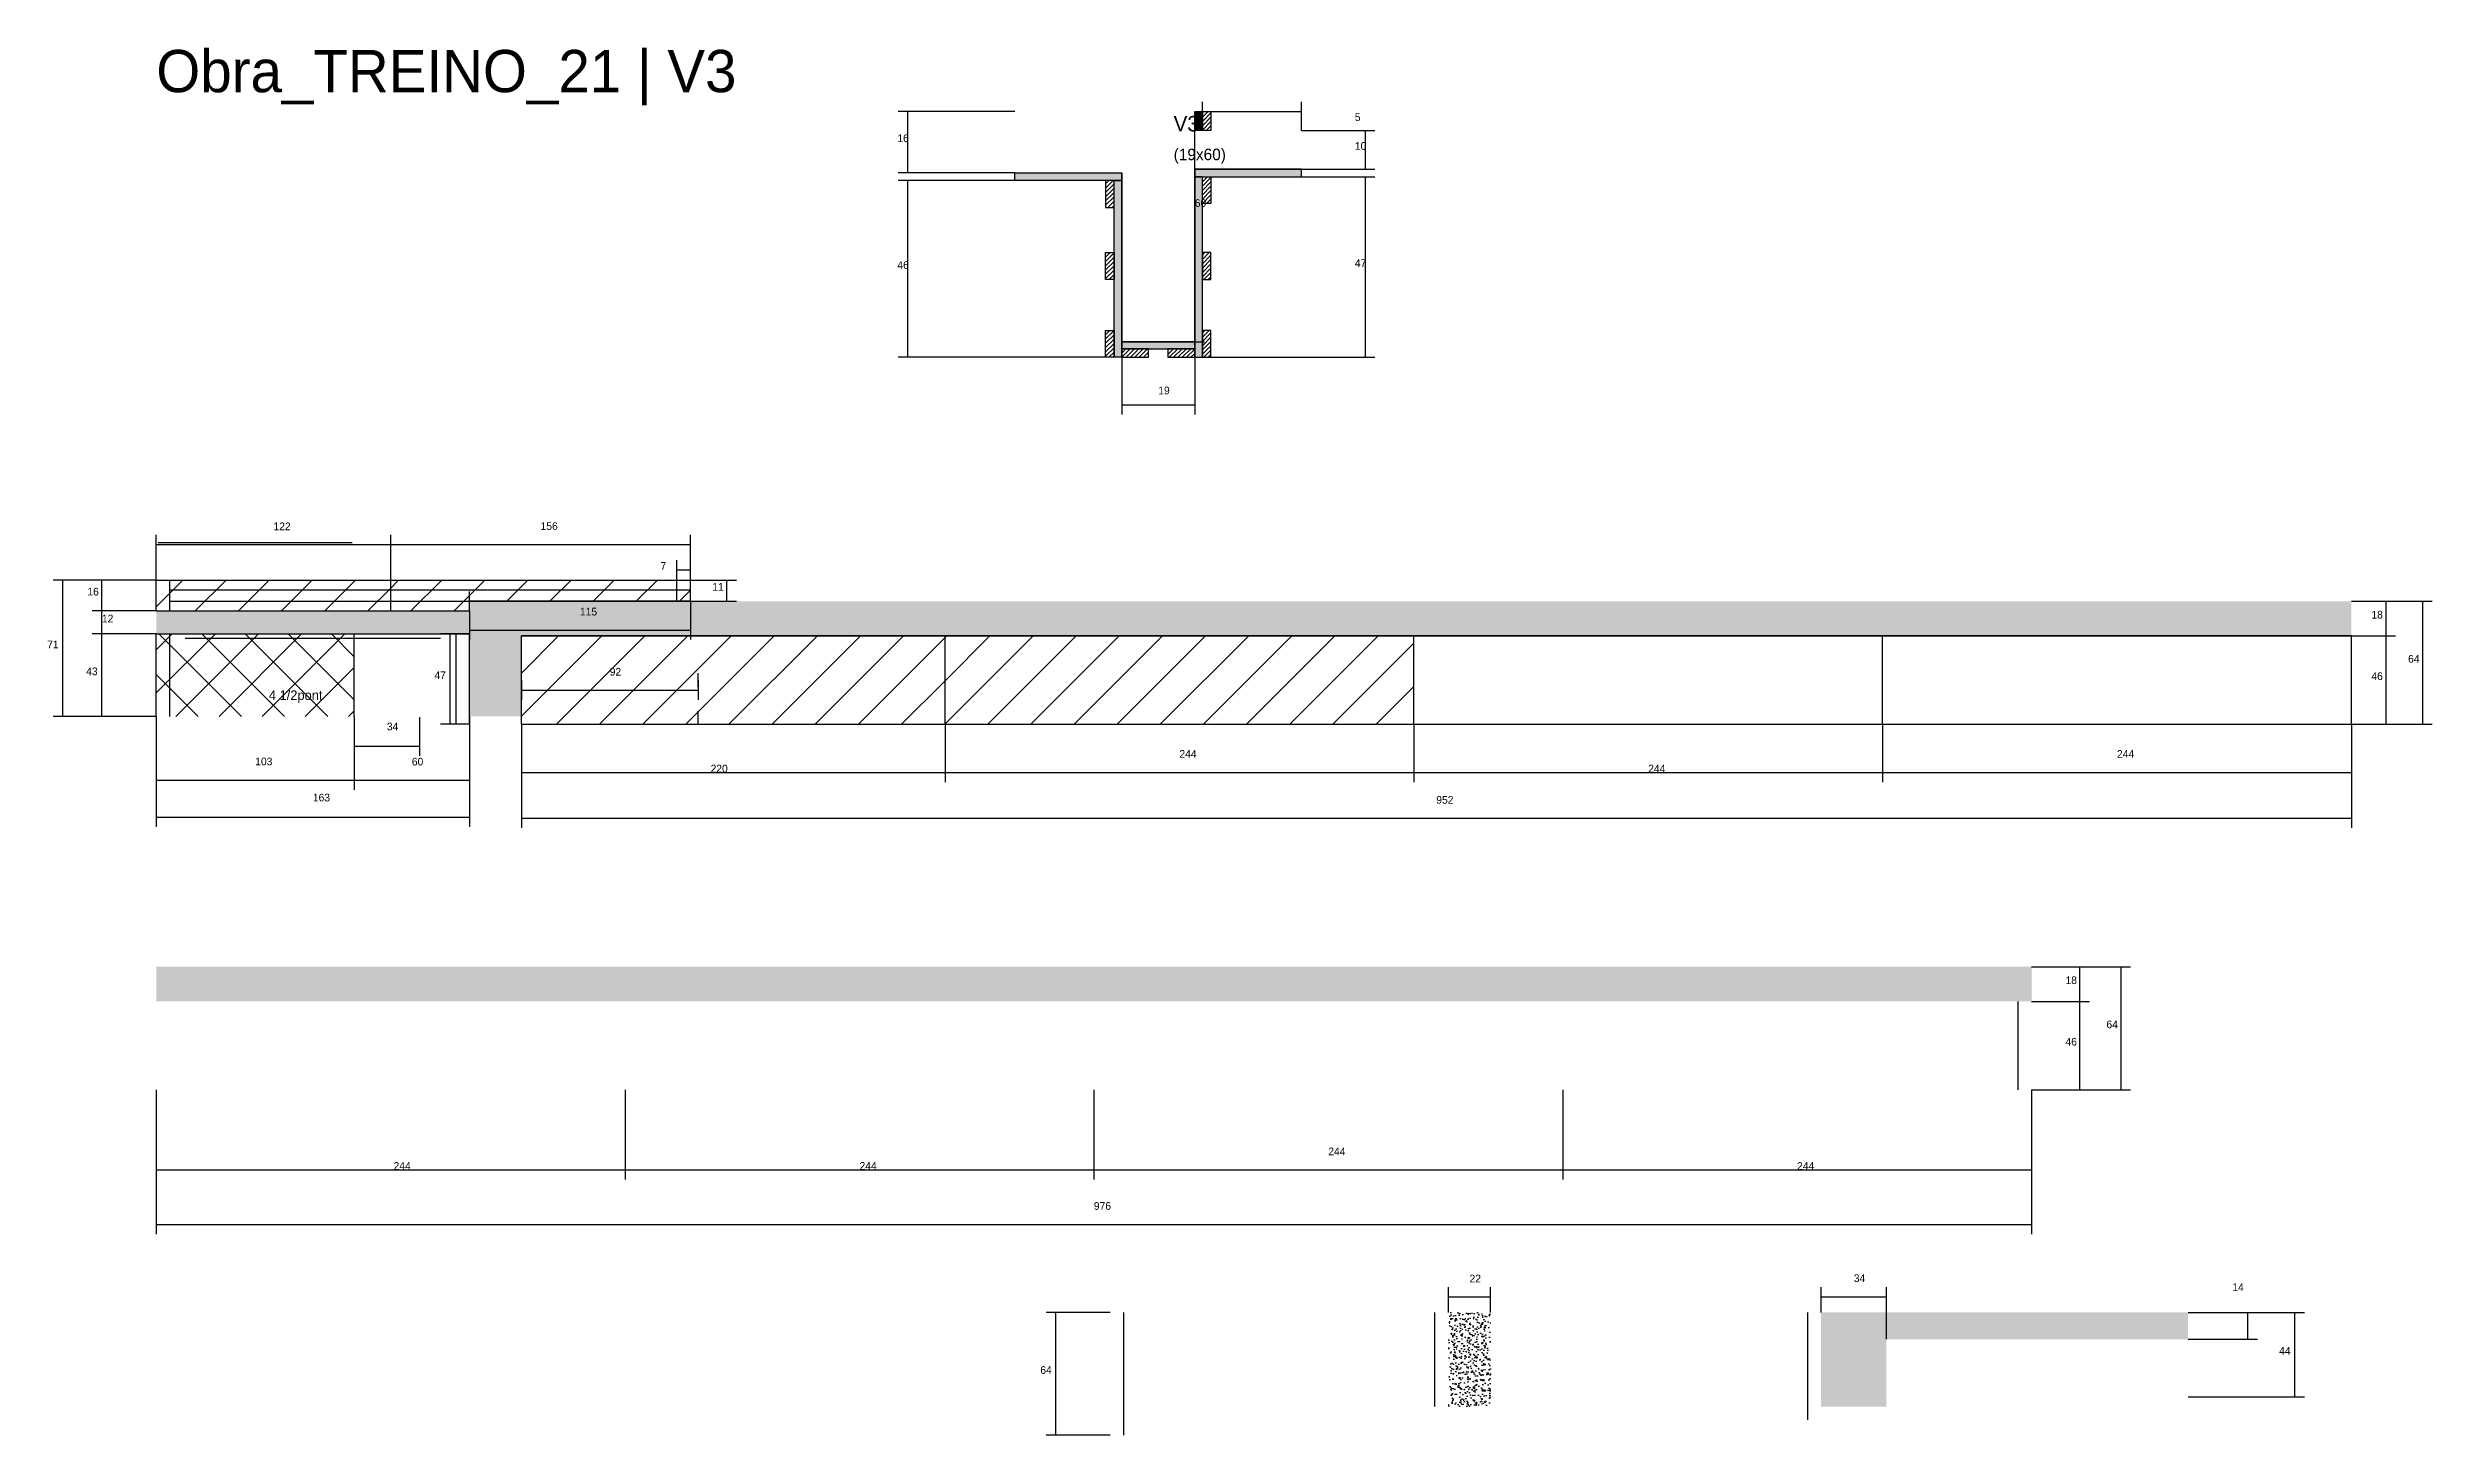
# Model space of a CAD drawing. Header units: metres. Extents: x -41 to 34800, y -36000 to 1848.
# Drawn here: x 29023 to 30265, y -22359 to -21637 of the extents above; entities that cross this region are included whole.
import ezdxf

# ---------------------------------------------------------------- set-up
doc = ezdxf.new("R2010")
doc.units = ezdxf.units.M
for name, color, linetype in [('COTA', 4, 'Continuous'), ('Cota Seção (2x)', 4, 'Continuous'), ('Hachura', 253, 'Continuous'), ('LABEL_ID', 3, 'Continuous'), ('Madeira', 126, 'Continuous'), ('NOMENCLATURA', 7, 'Continuous'), ('Painéis', 200, 'Continuous'), ('SARR_2.2x7', 40, 'Continuous'), ('SARR_EDITAR', 141, 'Continuous'), ('Texto Seção', 7, 'Continuous')]:
    doc.layers.add(name, color=color, linetype=linetype)

msp = doc.modelspace()

# ---------------------------------------------------------------- texts
at = {"layer": 'COTA'}
for s, p in [('16', (29465.7, -21686)), ('5', (29703.8, -21675)), ('10', (29703.8, -21690)), ('46', (29465.7, -21752)), ('47', (29703.8, -21751)), ('19', (29601.5, -21817.3)), ('122', (29141, -21888)), ('156', (29280, -21887.9)), ('7', (29342.4, -21908.6)), ('16', (29044.1, -21922)), ('11', (29369.4, -21919.5)), ('115', (29300.5, -21932.4)), ('18', (30232.9, -21934)), ('12', (29051.7, -21936)), ('71', (29023.2, -21949.5)), ('64', (30252, -21957)), ('43', (29043.5, -21963.5)), ('47', (29224.8, -21965.5)), ('92', (29316, -21963.7)), ('46', (30232.9, -21966)), ('34', (29200, -21992.2)), ('244', (29612.5, -22006.5)), ('244', (30100.5, -22006.5)), ('103', (29131.5, -22010.4)), ('60', (29213, -22010.5)), ('220', (29368.5, -22014.1)), ('244', (29856.5, -22014.1)), ('163', (29161.5, -22029.2)), ('952', (29746.2, -22030.4)), ('18', (30073.7, -22124.3)), ('46', (30073.7, -22156.3)), ('64', (30095, -22147.3)), ('244', (29690, -22213.4)), ('244', (29203.5, -22221)), ('244', (29446, -22221)), ('244', (29934, -22221)), ('976', (29568, -22241.8)), ('22', (29763.5, -22279.6)), ('34', (29963.5, -22279.4)), ('14', (30160.5, -22284.1)), ('44', (30184.9, -22317.2)), ('64', (29540.1, -22327.2))]:
    msp.add_text(s, height=4, dxfattribs=at).set_placement(p)
at = {"layer": 'Cota Seção (2x)'}
msp.add_text('60', height=4, dxfattribs=at).set_placement((29620.5, -21719.7))
at = {"layer": 'LABEL_ID'}
msp.add_text('Obra_TREINO_21 | V3', height=22, dxfattribs=at).set_placement((29080, -21660))
at = {"layer": 'NOMENCLATURA'}
msp.add_text('4 1/2pont', height=5, dxfattribs=at).set_placement((29138.6, -21976.4))
at = {"layer": 'Texto Seção'}
for s, height, p in [('V3', 8, (29609.5, -21680.4)), ('(19x60)', 6, (29609.5, -21695.4))]:
    msp.add_text(s, height=height, dxfattribs=at).set_placement(p)

# ---------------------------------------------------------------- hatches: boundary and pattern name
at = {"layer": 'COTA'}
h = msp.add_hatch(dxfattribs=at)
h.set_pattern_fill('AR-CONC', scale=0.03)
h.paths.add_polyline_path([(29270, -21943), (29734.5, -21943), (30222.5, -21943), (30222.5, -21925), (29734.5, -21925), (29346.5, -21925), (29243, -21925), (29243, -21930), (29080, -21930), (29080, -21942), (29243, -21942), (29243, -21985), (29270, -21985)])
h = msp.add_hatch(dxfattribs=at)
h.set_pattern_fill('AR-CONC', scale=0.03)
h.paths.add_polyline_path([(30056, -22133.3), (30056, -22115.3), (29080, -22115.3), (29080, -22133.3)])
h = msp.add_hatch(dxfattribs=at)
h.set_pattern_fill('AR-CONC', scale=0.03)
h.paths.add_polyline_path([(29752.5, -22344.2), (29774.5, -22344.2), (29774.5, -22295.2), (29752.5, -22295.2)])
h = msp.add_hatch(dxfattribs=at)
h.set_pattern_fill('AR-CONC', scale=0.03)
h.paths.add_polyline_path([(29980.5, -22309.2), (30137.5, -22309.2), (30137.5, -22295.2), (29946.5, -22295.2), (29946.5, -22344.2), (29980.5, -22344.2), (29980.5, -22339.2)])
at = {"layer": 'Hachura'}
h = msp.add_hatch(color=8, dxfattribs=at)
h.dxf.hatch_style = 1
h.paths.add_polyline_path([(29620.5, -21670), (29624.5, -21670), (29624.5, -21670), (29624.5, -21680), (29624.5, -21680), (29620.5, -21680), (29620.5, -21680), (29620.5, -21670)])
h = msp.add_hatch(dxfattribs=at)
h.set_pattern_fill('ANSI31', scale=0.5)
h.paths.add_polyline_path([(29624.5, -21670), (29628.9, -21670), (29628.9, -21670), (29628.9, -21680), (29628.9, -21680), (29624.5, -21680), (29624.5, -21680), (29624.5, -21670)])
h = msp.add_hatch(color=8, dxfattribs=at)
h.dxf.hatch_style = 1
h.paths.add_polyline_path([(29526.9, -21706), (29526.9, -21702), (29526.9, -21702), (29582.5, -21702), (29582.5, -21702), (29582.5, -21706), (29582.5, -21706), (29526.9, -21706)])
h = msp.add_hatch(dxfattribs=at)
h.set_pattern_fill('ANSI31', scale=0.5)
h.paths.add_polyline_path([(29578.5, -21706), (29574.1, -21706), (29574.1, -21706), (29574.1, -21720), (29574.1, -21720), (29578.5, -21720), (29578.5, -21720), (29578.5, -21706)])
h = msp.add_hatch(color=8, dxfattribs=at)
h.dxf.hatch_style = 1
h.paths.add_polyline_path([(29578.5, -21706), (29582.5, -21706), (29582.5, -21706), (29582.5, -21798), (29582.5, -21798), (29578.5, -21798), (29578.5, -21798), (29578.5, -21706)])
h = msp.add_hatch(color=8, dxfattribs=at)
h.dxf.hatch_style = 1
h.paths.add_polyline_path([(29676.1, -21704), (29676.1, -21700), (29676.1, -21700), (29620.5, -21700), (29620.5, -21700), (29620.5, -21704), (29620.5, -21704), (29676.1, -21704)])
h = msp.add_hatch(color=8, dxfattribs=at)
h.dxf.hatch_style = 1
h.paths.add_polyline_path([(29624.5, -21704), (29620.5, -21704), (29620.5, -21704), (29620.5, -21798), (29620.5, -21798), (29624.5, -21798), (29624.5, -21798), (29624.5, -21704)])
h = msp.add_hatch(dxfattribs=at)
h.set_pattern_fill('ANSI31', scale=0.5)
h.paths.add_polyline_path([(29624.5, -21704), (29628.9, -21704), (29628.9, -21704), (29628.9, -21718), (29628.9, -21718), (29624.5, -21718), (29624.5, -21718), (29624.5, -21704)])
h = msp.add_hatch(dxfattribs=at)
h.set_pattern_fill('ANSI31', scale=0.5)
h.paths.add_polyline_path([(29578.5, -21757.5), (29574.1, -21757.5), (29574.1, -21757.5), (29574.1, -21743.5), (29574.1, -21743.5), (29578.5, -21743.5), (29578.5, -21743.5), (29578.5, -21757.5)])
h = msp.add_hatch(dxfattribs=at)
h.set_pattern_fill('ANSI31', scale=0.5)
h.paths.add_polyline_path([(29624.5, -21757.5), (29628.9, -21757.5), (29628.9, -21757.5), (29628.9, -21743.5), (29628.9, -21743.5), (29624.5, -21743.5), (29624.5, -21743.5), (29624.5, -21757.5)])
h = msp.add_hatch(dxfattribs=at)
h.set_pattern_fill('ANSI31', scale=0.5)
h.paths.add_polyline_path([(29578.5, -21798), (29574.1, -21798), (29574.1, -21798), (29574.1, -21784), (29574.1, -21784), (29578.5, -21784), (29578.5, -21784), (29578.5, -21798)])
h = msp.add_hatch(color=8, dxfattribs=at)
h.dxf.hatch_style = 1
h.paths.add_polyline_path([(29620.5, -21793.6), (29620.5, -21790), (29620.5, -21790), (29582.5, -21790), (29582.5, -21790), (29582.5, -21793.6), (29582.5, -21793.6), (29620.5, -21793.6)])
h = msp.add_hatch(dxfattribs=at)
h.set_pattern_fill('ANSI31', scale=0.5)
h.paths.add_polyline_path([(29596.5, -21798), (29596.5, -21793.6), (29596.5, -21793.6), (29582.5, -21793.6), (29582.5, -21793.6), (29582.5, -21798), (29582.5, -21798), (29596.5, -21798)])
h = msp.add_hatch(dxfattribs=at)
h.set_pattern_fill('ANSI31', scale=0.5)
h.paths.add_polyline_path([(29620.5, -21798), (29620.5, -21793.6), (29620.5, -21793.6), (29606.5, -21793.6), (29606.5, -21793.6), (29606.5, -21798), (29606.5, -21798), (29620.5, -21798)])
h = msp.add_hatch(dxfattribs=at)
h.set_pattern_fill('ANSI31', scale=0.5)
h.paths.add_polyline_path([(29624.5, -21798), (29628.9, -21798), (29628.9, -21798), (29628.9, -21784), (29628.9, -21784), (29624.5, -21784), (29624.5, -21784), (29624.5, -21798)])
h = msp.add_hatch(dxfattribs=at)
h.set_pattern_fill('ANSI31', scale=5)
h.paths.add_polyline_path([(29080, -21914), (29080, -21930), (29202, -21930), (29202, -21914)])
h = msp.add_hatch(dxfattribs=at)
h.set_pattern_fill('ANSI31', scale=5)
h.paths.add_polyline_path([(29243, -21930), (29243, -21925), (29358, -21925), (29358, -21914), (29202, -21914), (29202, -21930)])
h = msp.add_hatch(dxfattribs=at)
h.set_pattern_fill('ANSI31', scale=5)
h.paths.add_polyline_path([(29080, -21942), (29080, -21985), (29183, -21985), (29183, -21942)])
h = msp.add_hatch(dxfattribs=at)
h.set_pattern_fill('ANSI37', scale=5)
h.paths.add_polyline_path([(29183, -21985), (29183, -21942), (29080, -21942), (29080, -21985)])
h = msp.add_hatch(dxfattribs=at)
h.set_pattern_fill('ANSI31', scale=5)
h.paths.add_polyline_path([(29270, -21943), (29270, -21989), (29490.5, -21989), (29490.5, -21943)])
h = msp.add_hatch(dxfattribs=at)
h.set_pattern_fill('ANSI31', scale=5)
h.paths.add_polyline_path([(29490.5, -21943), (29490.5, -21989), (29734.5, -21989), (29734.5, -21943)])

# ---------------------------------------------------------------- linework, layer by layer
at = {"layer": 'COTA'}
for p, q in [((29526.9, -21670), (29466.2, -21670)), ((29471.2, -21702), (29471.2, -21670)), ((29624.5, -21670), (29624.5, -21665)), ((29624.5, -21670), (29676.1, -21670)), ((29676.1, -21680), (29676.1, -21665)), ((29676.1, -21680), (29714.3, -21680)), ((29709.3, -21700), (29709.3, -21680)), ((29526.9, -21702), (29466.2, -21702)), ((29526.9, -21706), (29466.2, -21706)), ((29471.2, -21798), (29471.2, -21706)), ((29676.1, -21700), (29714.3, -21700)), ((29676.1, -21704), (29714.3, -21704)), ((29709.3, -21798), (29709.3, -21704)), ((29574.1, -21798), (29466.2, -21798)), ((29582.5, -21798), (29582.5, -21827.8)), ((29620.5, -21798), (29620.5, -21827.8)), ((29628.9, -21798), (29714.3, -21798)), ((29582.5, -21822.8), (29620.5, -21822.8)), ((29080, -21914), (29080, -21890.5)), ((29202, -21914), (29202, -21890.5)), ((29202, -21914), (29202, -21890.5)), ((29358, -21914), (29358, -21890.5)), ((29080, -21895.5), (29202, -21895.5)), ((29202, -21895.5), (29358, -21895.5)), ((29351, -21914), (29351, -21903.6)), ((29358, -21914), (29358, -21903.6)), ((29080, -21914), (29026.3, -21914)), ((29031.3, -21985), (29031.3, -21914)), ((29080, -21914), (29046.7, -21914)), ((29051.7, -21930), (29051.7, -21914)), ((29351, -21908.6), (29358, -21908.6)), ((29358, -21914), (29382, -21914)), ((29377, -21925), (29377, -21914)), ((29080, -21930), (29046.7, -21930)), ((29080, -21930), (29046.7, -21930)), ((29051.7, -21942), (29051.7, -21930)), ((29243, -21930), (29243, -21945)), ((29358, -21925), (29358, -21945)), ((29358, -21925), (29382, -21925)), ((30222.5, -21925), (30245.5, -21925)), ((30222.5, -21925), (30264.6, -21925)), ((30240.5, -21943), (30240.5, -21925)), ((30259.6, -21989), (30259.6, -21925)), ((29080, -21942), (29046.7, -21942)), ((29080, -21942), (29046.7, -21942)), ((29051.7, -21985), (29051.7, -21942)), ((29243, -21942), (29227.9, -21942)), ((29232.9, -21989), (29232.9, -21942)), ((29243, -21940), (29358, -21940)), ((30222.5, -21943), (30245.5, -21943)), ((30222.5, -21943), (30245.5, -21943)), ((30240.5, -21989), (30240.5, -21943)), ((29270, -21966), (29270, -21976.3)), ((29362, -21966), (29362, -21976.3)), ((29270, -21971.3), (29362, -21971.3)), ((29080, -21985), (29026.3, -21985)), ((29080, -21985), (29046.7, -21985)), ((29080, -21985), (29080, -22042.4)), ((29080, -21985), (29080, -22023.1)), ((29183, -21985), (29183, -22023.1)), ((29183, -21985), (29183, -22023.1)), ((29183, -21985.3), (29183, -22005.5)), ((29217, -21985.3), (29217, -22005.5)), ((29243, -21989), (29227.9, -21989)), ((29243, -21985), (29243, -22042.4)), ((29243, -21989), (29243, -22023.1)), ((29270, -21989), (29270, -22019.1)), ((29270, -21989), (29270, -22043)), ((29490.5, -21989), (29490.5, -22019.1)), ((29490.5, -21989), (29490.5, -22019.1)), ((29734.5, -21989), (29734.5, -22019.1)), ((29734.5, -21989), (29734.5, -22019.1)), ((29978.5, -21989), (29978.5, -22019.1)), ((29978.5, -21989), (29978.5, -22019.1)), ((30222.5, -21989), (30222.5, -22019.1)), ((30222.5, -21989), (30222.5, -22043)), ((30222.5, -21989), (30245.5, -21989)), ((30222.5, -21989), (30264.6, -21989)), ((29183, -22000.5), (29217, -22000.5)), ((29270, -22014.1), (29490.5, -22014.1)), ((29490.5, -22014.1), (29734.5, -22014.1)), ((29734.5, -22014.1), (29978.5, -22014.1)), ((29978.5, -22014.1), (30222.5, -22014.1)), ((29080, -22018.1), (29183, -22018.1)), ((29183, -22018.1), (29243, -22018.1)), ((29080, -22037.4), (29243, -22037.4)), ((29270, -22038), (30222.5, -22038)), ((30056, -22115.3), (30086.2, -22115.3)), ((30056, -22115.3), (30107.6, -22115.3)), ((30081.2, -22133.3), (30081.2, -22115.3)), ((30102.6, -22179.3), (30102.6, -22115.3)), ((30056, -22133.3), (30086.2, -22133.3)), ((30056, -22133.3), (30086.2, -22133.3)), ((30081.2, -22179.3), (30081.2, -22133.3)), ((29080, -22179.3), (29080, -22226)), ((29080, -22179.3), (29080, -22254.4)), ((29324, -22179.3), (29324, -22226)), ((29324, -22179.3), (29324, -22226)), ((29568, -22179.3), (29568, -22226)), ((29568, -22179.3), (29568, -22226)), ((29812, -22179.3), (29812, -22226)), ((29812, -22179.3), (29812, -22226)), ((30056, -22179.3), (30056, -22226)), ((30056, -22179.3), (30086.2, -22179.3)), ((30056, -22179.3), (30056, -22254.4)), ((30056, -22179.3), (30107.6, -22179.3)), ((29080, -22221), (29324, -22221)), ((29324, -22221), (29568, -22221)), ((29568, -22221), (29812, -22221)), ((29812, -22221), (30056, -22221)), ((29080, -22249.4), (30056, -22249.4)), ((29752.5, -22295.2), (29752.5, -22282.1)), ((29752.5, -22287.1), (29774.5, -22287.1)), ((29774.5, -22295.2), (29774.5, -22282.1)), ((29946.5, -22295.2), (29946.5, -22282.1)), ((29946.5, -22287.1), (29980.5, -22287.1)), ((29980.5, -22309.2), (29980.5, -22282.1)), ((29576.5, -22295.2), (29543.2, -22295.2)), ((29548.2, -22359.2), (29548.2, -22295.2)), ((30137.5, -22295.2), (30173.6, -22295.2)), ((30137.5, -22295.2), (30198, -22295.2)), ((30168.6, -22309.2), (30168.6, -22295.2)), ((30193, -22339.2), (30193, -22295.2)), ((30137.5, -22309.2), (30173.6, -22309.2)), ((30137.5, -22339.2), (30198, -22339.2)), ((29576.5, -22359.2), (29543.2, -22359.2))]:
    msp.add_line(p, q, dxfattribs=at)
at = {"layer": 'Cota Seção (2x)'}
for p, q in [((29620.5, -21790), (29620.5, -21670)), ((29620.5, -21670), (29625.5, -21670)), ((29620.5, -21790), (29625.5, -21790))]:
    msp.add_line(p, q, dxfattribs=at)
at = {"layer": 'Madeira'}
for points in [[(29624.5, -21670), (29628.9, -21670), (29628.9, -21680), (29624.5, -21680)], [(29578.5, -21706), (29574.1, -21706), (29574.1, -21720), (29578.5, -21720)], [(29624.5, -21704), (29628.9, -21704), (29628.9, -21718), (29624.5, -21718)], [(29578.5, -21757.5), (29574.1, -21757.5), (29574.1, -21743.5), (29578.5, -21743.5)], [(29624.5, -21757.5), (29628.9, -21757.5), (29628.9, -21743.5), (29624.5, -21743.5)], [(29578.5, -21798), (29574.1, -21798), (29574.1, -21784), (29578.5, -21784)], [(29596.5, -21798), (29596.5, -21793.6), (29582.5, -21793.6), (29582.5, -21798)], [(29620.5, -21798), (29620.5, -21793.6), (29606.5, -21793.6), (29606.5, -21798)], [(29624.5, -21798), (29628.9, -21798), (29628.9, -21784), (29624.5, -21784)]]:
    msp.add_lwpolyline(points, close=True, dxfattribs=at)
at = {"layer": 'Painéis'}
for p, q in [((29526.9, -21702), (29582.5, -21702)), ((29526.9, -21706), (29526.9, -21702)), ((29582.5, -21706), (29582.5, -21702)), ((29582.5, -21798), (29582.5, -21706)), ((29620.5, -21700), (29676.1, -21700)), ((29620.5, -21704), (29620.5, -21700)), ((29620.5, -21798), (29620.5, -21704)), ((29676.1, -21704), (29676.1, -21700)), ((29582.5, -21790), (29620.5, -21790)), ((29582.5, -21793.6), (29582.5, -21790)), ((29620.5, -21793.6), (29620.5, -21790)), ((29080, -21914), (29358, -21914)), ((29080, -21930), (29080, -21914)), ((29202, -21930), (29202, -21914)), ((29358, -21925), (29358, -21914)), ((29080, -21930), (29243, -21930)), ((29243, -21925), (29358, -21925)), ((29243, -21930), (29243, -21925)), ((29080, -21942), (29243, -21942)), ((29080, -21985), (29080, -21942)), ((29183, -21985), (29183, -21942)), ((29243, -21989), (29243, -21942)), ((29270, -21943), (29734.5, -21943)), ((29270, -21989), (29270, -21943)), ((29490.5, -21989), (29490.5, -21943)), ((29734.5, -21943), (30222.5, -21943)), ((29734.5, -21989), (29734.5, -21943)), ((29978.5, -21989), (29978.5, -21943)), ((30222.5, -21989), (30222.5, -21943))]:
    msp.add_line(p, q, dxfattribs=at)
for points in [[(29620.5, -21670), (29624.5, -21670), (29624.5, -21680), (29620.5, -21680)], [(29526.9, -21706), (29526.9, -21702), (29582.5, -21702), (29582.5, -21706)], [(29578.5, -21706), (29582.5, -21706), (29582.5, -21798), (29578.5, -21798)], [(29676.1, -21704), (29676.1, -21700), (29620.5, -21700), (29620.5, -21704)], [(29624.5, -21704), (29620.5, -21704), (29620.5, -21798), (29624.5, -21798)], [(29620.5, -21793.6), (29620.5, -21790), (29582.5, -21790), (29582.5, -21793.6)]]:
    msp.add_lwpolyline(points, close=True, dxfattribs=at)
for points in [[(29358, -21925), (29243, -21925)], [(30222.5, -21943), (29734.5, -21943), (29270, -21943)], [(29270, -21989), (29734.5, -21989), (30222.5, -21989)]]:
    msp.add_lwpolyline(points, dxfattribs=at)
at = {"layer": 'SARR_2.2x7'}
for p, q in [((29081, -21894.4), (29181.9, -21894.4)), ((29087, -21930), (29087, -21914)), ((29351, -21925), (29351, -21914)), ((29087, -21985), (29087, -21942)), ((29236, -21989), (29236, -21942)), ((29095, -21944.2), (29228, -21944.2)), ((29362, -21969.5), (29362, -21962.5)), ((29362, -21989), (29362, -21982)), ((30049, -22179.3), (30049, -22133.3)), ((29583.5, -22359.2), (29583.5, -22295.2)), ((29745.5, -22344.2), (29745.5, -22295.2)), ((29939.5, -22351.2), (29939.5, -22295.2))]:
    msp.add_line(p, q, dxfattribs=at)
at = {"layer": 'SARR_EDITAR'}
for p, q in [((29087, -21919), (29358, -21919)), ((29087, -21925), (29243, -21925)), ((29243, -21925), (29243, -21920))]:
    msp.add_line(p, q, dxfattribs=at)

msp.set_redraw_order([(e.dxf.handle, doc.entitydb.next_handle()) for e in msp.query("TEXT MTEXT ATTDEF DIMENSION ARC_DIMENSION")])  # texts and dimensions are drawn at this point

doc.saveas('drawing.dxf')
